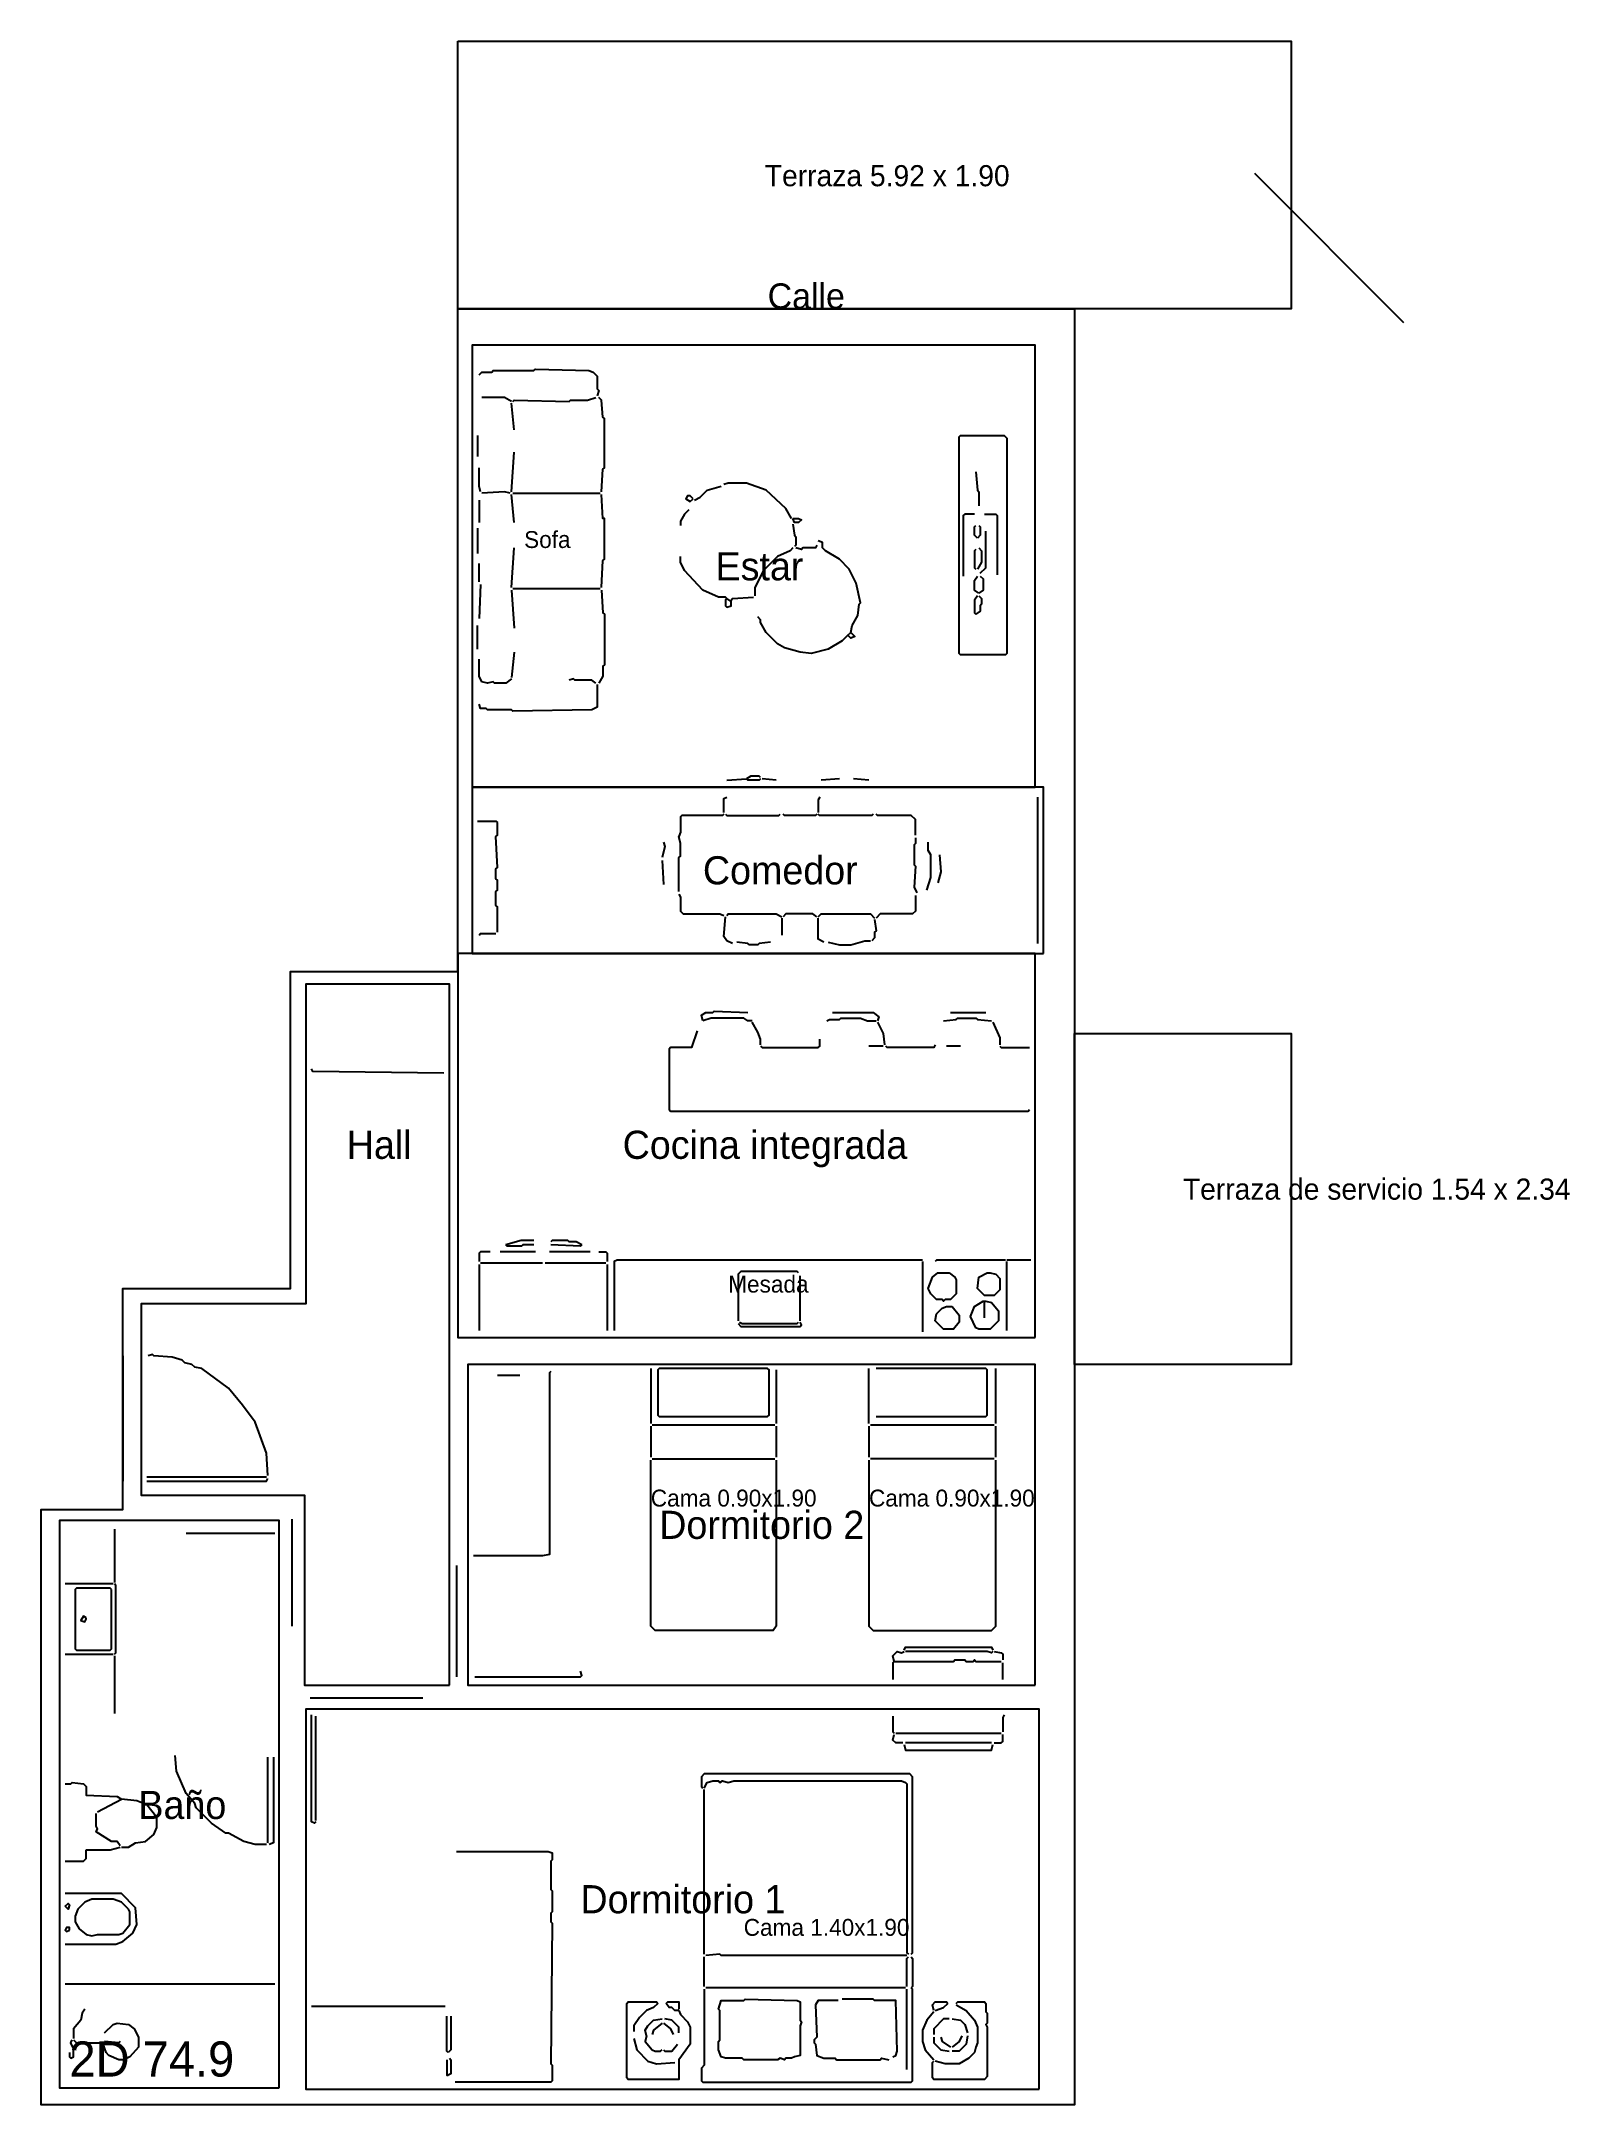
# Model space of a CAD drawing. Header units: metres. Extents: x 0 to 103, y 0 to 15.
# Drawn here: x 0 to 10.86, y 0 to 14.66 of the extents above; entities that cross this region are included whole.
import ezdxf

# ---------------------------------------------------------------- set-up
doc = ezdxf.new("R2010")
doc.units = ezdxf.units.M
for name, color, linetype in [('Trazo_Cotas', 9, 'Continuous'), ('Trazo_Entrada', 1, 'Continuous'), ('Trazo_Equipamiento', 8, 'Continuous'), ('Trazo_Estancias', 3, 'Continuous'), ('Trazo_Fachada', 30, 'Continuous'), ('Trazo_Norte', 1, 'Continuous'), ('Trazo_Puertas', 1, 'Continuous'), ('Trazo_Unidad', 7, 'Continuous'), ('Trazo_Ventanas', 5, 'Continuous')]:
    doc.layers.add(name, color=color, linetype=linetype)

msp = doc.modelspace()

# ---------------------------------------------------------------- texts
at = {"layer": 'Trazo_Cotas'}
for s, p in [('Terraza 5.92 x 1.90', (5.14, 13.63)), ('Terraza de servicio 1.54 x 2.34', (8.11, 6.43))]:
    msp.add_text(s, height=0.15, dxfattribs=at).set_placement(p)
at = {"layer": 'Trazo_Equipamiento', "color": 8}
for s, p in [('Sofa', (3.43, 11.06)), ('Mesada', (4.88, 5.77)), ('Cama 0.90x1.90', (4.33, 4.25)), ('Cama 0.90x1.90', (5.88, 4.25)), ('Cama 1.40x1.90', (4.99, 1.2))]:
    msp.add_text(s, height=0.12, dxfattribs=at).set_placement(p)
at = {"layer": 'Trazo_Estancias', "color": 2}
msp.add_text('Estar', height=0.2, dxfattribs=at).set_placement((4.79, 10.83))
at = {"layer": 'Trazo_Estancias', "color": 40}
msp.add_text('Comedor', height=0.2, dxfattribs=at).set_placement((4.7, 8.67))
at = {"layer": 'Trazo_Estancias', "color": 8}
msp.add_text('Hall', height=0.2, dxfattribs=at).set_placement((2.17, 6.72))
at = {"layer": 'Trazo_Estancias', "color": 30}
msp.add_text('Cocina integrada', height=0.2, dxfattribs=at).set_placement((4.13, 6.72))
at = {"layer": 'Trazo_Estancias', "color": 5}
for s, p in [('Dormitorio 2', (4.39, 4.02)), ('Dormitorio 1', (3.83, 1.36))]:
    msp.add_text(s, height=0.2, dxfattribs=at).set_placement(p)
at = {"layer": 'Trazo_Estancias', "color": 4}
msp.add_text('Baño', height=0.2, dxfattribs=at).set_placement((0.69, 2.03))
at = {"layer": 'Trazo_Fachada'}
msp.add_text('Calle', height=0.18, dxfattribs=at).set_placement((5.16, 12.76))
at = {"layer": 'Trazo_Unidad'}
msp.add_text('2D 74.9', height=0.25, dxfattribs=at).set_placement((0.2, 0.2))

# ---------------------------------------------------------------- linework, layer by layer
at = {"layer": 'Trazo_Cotas'}
for points in [[(2.96, 14.66), (8.88, 14.66), (8.88, 12.76), (2.96, 12.76)], [(7.34, 7.61), (8.88, 7.61), (8.88, 5.26), (7.34, 5.26)]]:
    msp.add_lwpolyline(points, close=True, dxfattribs=at)
at = {"layer": 'Trazo_Entrada'}
msp.add_line((0.58, 5.32), (0.58, 4.43), dxfattribs=at)
at = {"layer": 'Trazo_Equipamiento', "color": 9}
for p, q in [((3.36, 11.9), (3.34, 12.09)), ((3.1, 11.86), (3.1, 11.71)), ((3.34, 11.46), (3.36, 11.74)), ((3.36, 11.24), (3.34, 11.44)), ((3.35, 11.45), (3.97, 11.45)), ((3.11, 11.4), (3.11, 11.24)), ((3.1, 11.2), (3.1, 11.02)), ((3.34, 10.78), (3.36, 11.06)), ((3.11, 10.82), (3.11, 10.95)), ((3.12, 10.8), (3.11, 10.56)), ((3.34, 10.76), (3.36, 10.49)), ((3.97, 10.77), (3.35, 10.77)), ((3.1, 10.34), (3.1, 10.51)), ((3.36, 10.32), (3.34, 10.14)), ((4.87, 9.41), (5.01, 9.42)), ((5.22, 9.41), (5.12, 9.42)), ((5.67, 9.42), (5.54, 9.41)), ((5.88, 9.41), (5.77, 9.42)), ((7.08, 8.25), (7.08, 9.29)), ((4.41, 8.84), (4.42, 8.67)), ((5.26, 8.43), (5.26, 8.31)), ((3.4, 5.18), (3.24, 5.18)), ((4.33, 5.23), (4.33, 4.84)), ((5.22, 5.22), (5.22, 4.84)), ((5.88, 4.84), (5.88, 5.23)), ((6.78, 4.84), (6.78, 5.23)), ((4.33, 4.82), (4.33, 4.6)), ((4.34, 4.83), (5.21, 4.83)), ((5.22, 4.82), (5.22, 4.6)), ((5.88, 4.82), (5.88, 4.6)), ((5.89, 4.83), (6.77, 4.83)), ((6.78, 4.6), (6.78, 4.82)), ((4.34, 4.59), (5.21, 4.59)), ((6.77, 4.59), (5.89, 4.59)), ((0.75, 4.46), (1.6, 4.46)), ((6.83, 3.02), (6.83, 3.14)), ((1.95, 2.02), (1.95, 2.76)), ((6.07, 2.64), (6.82, 2.64)), ((6.75, 2.57), (6.14, 2.57)), ((4.71, 1.07), (4.71, 2.24)), ((4.71, 0.84), (4.71, 1.05)), ((6.14, 0.83), (4.72, 0.83)), ((6.15, 0.25), (6.15, 0.82)), ((1.92, 0.7), (2.87, 0.7))]:
    msp.add_line(p, q, dxfattribs=at)
at = {"layer": 'Trazo_Equipamiento', "color": 8}
for p, q in [((6.46, 7.76), (6.71, 7.76)), ((5.98, 7.52), (5.88, 7.52)), ((6.53, 7.52), (6.43, 7.52)), ((3.51, 6.06), (3.26, 6.06)), ((3.9, 6.06), (3.61, 6.06)), ((3.11, 5.97), (3.11, 5.5)), ((3.56, 5.98), (3.12, 5.98)), ((4.01, 5.98), (3.58, 5.98)), ((4.02, 5.97), (4.02, 5.5)), ((5.39, 5.57), (5.39, 5.89)), ((6.26, 5.99), (6.26, 5.49)), ((6.86, 5.5), (6.86, 5.99)), ((6.7, 5.59), (6.7, 5.7)), ((0.52, 4.09), (0.52, 3.71)), ((1.03, 4.06), (1.66, 4.06)), ((0.51, 3.7), (0.17, 3.7)), ((0.17, 3.2), (0.51, 3.2)), ((0.52, 3.19), (0.52, 2.78)), ((1.61, 1.86), (1.61, 2.47)), ((0.4, 2.08), (0.57, 2.17)), ((0.17, 0.86), (1.66, 0.86))]:
    msp.add_line(p, q, dxfattribs=at)
at = {"layer": 'Trazo_Equipamiento', "color": 9}
for points in [[(3.11, 12.29), (3.13, 12.31), (3.2, 12.31), (3.21, 12.32), (3.5, 12.32), (3.51, 12.33), (3.89, 12.32), (3.92, 12.31), (3.95, 12.28), (3.95, 12.19), (3.96, 12.18), (3.95, 12.14)], [(3.34, 12.1), (3.29, 12.13), (3.13, 12.13)], [(3.35, 12.1), (3.36, 12.11), (3.75, 12.1), (3.76, 12.11), (3.88, 12.11), (3.94, 12.13)], [(3.98, 11.46), (3.99, 11.62), (4, 11.63), (4, 11.98), (3.99, 11.99), (3.98, 12.11), (3.96, 12.13)], [(3.12, 11.46), (3.11, 11.5), (3.11, 11.63)], [(6.64, 11.6), (6.65, 11.47), (6.66, 11.46), (6.66, 11.36)], [(3.33, 11.45), (3.29, 11.46), (3.13, 11.45)], [(3.98, 10.78), (3.99, 10.97), (4, 10.98), (4, 11.27), (3.99, 11.27), (3.98, 11.44)], [(4.64, 11.4), (4.68, 11.42), (4.73, 11.47), (4.83, 11.5)], [(5.33, 11.27), (5.29, 11.34), (5.15, 11.47), (5.01, 11.52), (4.88, 11.52), (4.85, 11.51)], [(4.6, 11.33), (4.57, 11.3), (4.54, 11.25), (4.54, 11.22)], [(6.63, 11.3), (6.56, 11.3), (6.55, 11.29), (6.55, 10.86)], [(6.7, 11.3), (6.78, 11.3), (6.79, 11.29), (6.79, 10.87)], [(5.34, 11.23), (5.35, 11.15), (5.36, 11.14), (5.36, 11.08), (5.35, 11.07)], [(6.65, 11.13), (6.63, 11.15), (6.63, 11.21), (6.64, 11.22)], [(6.66, 11.22), (6.67, 11.21), (6.67, 11.15), (6.65, 11.13)], [(6.67, 10.88), (6.71, 10.92), (6.71, 11.18)], [(4.87, 10.7), (4.86, 10.71), (4.81, 10.71), (4.7, 10.76), (4.57, 10.9), (4.54, 10.96), (4.54, 11)], [(5.34, 11.06), (5.32, 11.04), (5.23, 11), (5.13, 10.9), (5.07, 10.78), (5.07, 10.72)], [(5.51, 11.08), (5.5, 11.06), (5.41, 11.06), (5.4, 11.05), (5.36, 11.06)], [(5.75, 10.46), (5.76, 10.51), (5.8, 10.58), (5.81, 10.66), (5.82, 10.67), (5.79, 10.81), (5.74, 10.91), (5.67, 10.98), (5.57, 11.04), (5.55, 11.06), (5.55, 11.1), (5.52, 11.11)], [(6.64, 11.05), (6.63, 11.04), (6.63, 10.92), (6.64, 10.91)], [(6.66, 11.06), (6.68, 11.04), (6.68, 10.96), (6.65, 10.91)], [(6.66, 10.74), (6.63, 10.76), (6.63, 10.83), (6.65, 10.86)], [(6.67, 10.86), (6.69, 10.84), (6.69, 10.76), (6.66, 10.74)], [(3.98, 10.76), (3.99, 10.6), (4, 10.59), (4, 10.23), (3.99, 10.22), (3.99, 10.15), (3.96, 10.1)], [(4.9, 10.69), (4.91, 10.7), (5.06, 10.71)], [(6.65, 10.72), (6.63, 10.69), (6.63, 10.6), (6.64, 10.59)], [(6.66, 10.72), (6.68, 10.7), (6.68, 10.66), (6.67, 10.65), (6.67, 10.61), (6.64, 10.59)], [(5.73, 10.44), (5.69, 10.4), (5.59, 10.34), (5.47, 10.31), (5.39, 10.32), (5.28, 10.35), (5.23, 10.38), (5.15, 10.46), (5.11, 10.53), (5.11, 10.55), (5.09, 10.57)], [(3.13, 10.11), (3.11, 10.15), (3.11, 10.27)], [(3.34, 10.13), (3.3, 10.1), (3.22, 10.1), (3.21, 10.11), (3.17, 10.1), (3.13, 10.11)], [(3.94, 10.1), (3.91, 10.12), (3.79, 10.12), (3.78, 10.13), (3.75, 10.12)], [(3.95, 10.09), (3.95, 9.93), (3.91, 9.91), (3.35, 9.9), (3.34, 9.91), (3.17, 9.91), (3.16, 9.92), (3.12, 9.92), (3.11, 9.95)], [(5.11, 9.43), (5.1, 9.44), (5.04, 9.44), (5.01, 9.42)], [(5.11, 9.42), (5.1, 9.41), (5.02, 9.41), (5.01, 9.42)], [(4.85, 9.18), (4.85, 9.28), (4.87, 9.29)], [(5.53, 9.29), (5.52, 9.27), (5.52, 9.18)], [(3.1, 9.12), (3.23, 9.12), (3.24, 9.11)], [(3.24, 8.33), (3.24, 8.51), (3.23, 8.52), (3.23, 8.62), (3.24, 8.63), (3.24, 8.7), (3.23, 8.71), (3.23, 8.78), (3.24, 8.79), (3.23, 9.01), (3.24, 9.02), (3.24, 9.11)], [(4.85, 9.17), (4.84, 9.16), (4.55, 9.16), (4.54, 9.15), (4.54, 9.04), (4.53, 9.01)], [(4.86, 9.17), (4.87, 9.16), (5.24, 9.16), (5.25, 9.17)], [(5.51, 9.17), (5.5, 9.16), (5.28, 9.16), (5.27, 9.17)], [(5.91, 9.17), (5.9, 9.16), (5.53, 9.16), (5.52, 9.17)], [(6.21, 9.02), (6.21, 9.13), (6.18, 9.16), (5.94, 9.16), (5.93, 9.17)], [(4.42, 8.97), (4.43, 8.94), (4.41, 8.86)], [(4.53, 8.62), (4.53, 8.86), (4.54, 8.87), (4.54, 8.96), (4.53, 9.01)], [(6.21, 9), (6.21, 8.96), (6.2, 8.95), (6.2, 8.81), (6.21, 8.8), (6.2, 8.65), (6.22, 8.61)], [(6.29, 8.63), (6.32, 8.72), (6.32, 8.88), (6.3, 8.91), (6.3, 8.97)], [(6.38, 8.88), (6.39, 8.76), (6.37, 8.68)], [(4.53, 8.6), (4.54, 8.58), (4.54, 8.48), (4.56, 8.46), (4.82, 8.46), (4.85, 8.45)], [(6.21, 8.59), (6.21, 8.48), (6.19, 8.46), (5.96, 8.46), (5.93, 8.43)], [(4.91, 8.25), (4.87, 8.27), (4.85, 8.3), (4.86, 8.44)], [(4.87, 8.45), (4.88, 8.46), (5.22, 8.46), (5.26, 8.44)], [(5.51, 8.44), (5.48, 8.46), (5.29, 8.46), (5.27, 8.44)], [(5.52, 8.44), (5.54, 8.46), (5.89, 8.46), (5.92, 8.43)], [(5.56, 8.26), (5.52, 8.28), (5.52, 8.43)], [(5.92, 8.42), (5.93, 8.34), (5.92, 8.33), (5.92, 8.29), (5.9, 8.27)], [(3.11, 8.31), (3.12, 8.32), (3.23, 8.32)], [(5.18, 8.26), (5.1, 8.25), (5.09, 8.24), (5.03, 8.24), (5.02, 8.25), (4.94, 8.26)], [(5.59, 8.26), (5.67, 8.24), (5.75, 8.24), (5.85, 8.27), (5.89, 8.27)], [(2.86, 7.33), (1.93, 7.34), (1.92, 7.36)], [(1.61, 4.47), (1.6, 4.63), (1.52, 4.85), (1.43, 4.97), (1.33, 5.09), (1.14, 5.23), (1.09, 5.24), (1.07, 5.26), (1.02, 5.27), (1, 5.29), (0.93, 5.31), (0.8, 5.32), (0.79, 5.33), (0.76, 5.32)], [(3.62, 5.21), (3.61, 5.2), (3.61, 3.91), (3.56, 3.9), (3.07, 3.9)], [(5.93, 4.89), (6.71, 4.89), (6.72, 4.9), (6.72, 5.22), (6.71, 5.23), (5.93, 5.23)], [(5.22, 4.58), (5.22, 3.4), (5.2, 3.37), (4.36, 3.37), (4.33, 3.4), (4.33, 4.58)], [(5.88, 4.58), (5.88, 3.4), (5.91, 3.37), (6.75, 3.37), (6.78, 3.4), (6.78, 4.58)], [(0.75, 4.43), (1.6, 4.43), (1.61, 4.45)], [(6.13, 3.23), (6.14, 3.25), (6.75, 3.25), (6.76, 3.23)], [(3.08, 3.04), (3.83, 3.04), (3.84, 3.05), (3.83, 3.08)], [(6.06, 3.15), (6.05, 3.19), (6.08, 3.22), (6.11, 3.21), (6.13, 3.22)], [(6.06, 3.15), (6.05, 3.14), (6.05, 3.02)], [(6.06, 3.15), (6.48, 3.15), (6.49, 3.16), (6.56, 3.16), (6.57, 3.15), (6.62, 3.15), (6.63, 3.16), (6.64, 3.15), (6.82, 3.15)], [(6.76, 3.22), (6.75, 3.21), (6.72, 3.22), (6.14, 3.22)], [(6.77, 3.22), (6.82, 3.21), (6.83, 3.2), (6.83, 3.16)], [(1.95, 2.01), (1.94, 2), (1.92, 2.01), (1.92, 2.77)], [(6.05, 2.76), (6.05, 2.65), (6.06, 2.64)], [(6.84, 2.77), (6.83, 2.75), (6.83, 2.65)], [(6.12, 2.57), (6.07, 2.57), (6.05, 2.59), (6.06, 2.63)], [(6.13, 2.56), (6.14, 2.52), (6.75, 2.52), (6.76, 2.56)], [(6.77, 2.57), (6.82, 2.57), (6.83, 2.58), (6.83, 2.63)], [(6.18, 1.07), (6.19, 1.08), (6.19, 2.33), (6.17, 2.35), (4.71, 2.35), (4.69, 2.33), (4.69, 2.26), (4.7, 2.25)], [(4.71, 2.25), (4.73, 2.29), (4.77, 2.3), (4.81, 2.3), (4.82, 2.29), (4.84, 2.3), (4.88, 2.29), (4.92, 2.3), (6.11, 2.3), (6.14, 2.29), (6.15, 2.28), (6.15, 1.08), (6.16, 1.07)], [(2.95, 1.8), (3.6, 1.8), (3.63, 1.79), (3.63, 1.74), (3.62, 1.73), (3.62, 1.53), (3.63, 1.52), (3.63, 1.37), (3.62, 1.36), (3.62, 1.3), (3.63, 1.29), (3.62, 0.29), (3.63, 0.28), (3.63, 0.17), (3.62, 0.16), (2.94, 0.16)], [(6.15, 1.06), (4.83, 1.06), (4.82, 1.07), (4.72, 1.06)], [(6.15, 0.84), (6.15, 1.04), (6.16, 1.05)], [(6.18, 1.05), (6.19, 1.04), (6.19, 0.84), (6.18, 0.83)], [(4.71, 0.82), (4.71, 0.28), (4.69, 0.26), (4.69, 0.17), (4.7, 0.16), (6.18, 0.16), (6.19, 0.17), (6.19, 0.82), (6.18, 0.83)], [(5.66, 0.74), (5.52, 0.74), (5.5, 0.71), (5.51, 0.48), (5.49, 0.46), (5.49, 0.44), (5.5, 0.43), (5.51, 0.35), (5.56, 0.33), (5.64, 0.33), (5.65, 0.32), (5.96, 0.32), (5.97, 0.33), (6.02, 0.32)], [(6.05, 0.34), (6.07, 0.35), (6.08, 0.38), (6.07, 0.74), (5.92, 0.74), (5.91, 0.75), (5.69, 0.75)], [(2.89, 0.37), (2.88, 0.38), (2.88, 0.63)], [(2.91, 0.63), (2.91, 0.39), (2.89, 0.37)], [(4.53, 0.67), (4.54, 0.64), (4.59, 0.59), (4.61, 0.55), (4.61, 0.43), (4.53, 0.32), (4.53, 0.18), (4.17, 0.18), (4.16, 0.19), (4.16, 0.72), (4.17, 0.73), (4.37, 0.73), (4.38, 0.72)], [(4.38, 0.72), (4.35, 0.69), (4.3, 0.67), (4.25, 0.62), (4.21, 0.56), (4.21, 0.52)], [(4.3, 0.49), (4.29, 0.53), (4.31, 0.56), (4.35, 0.6), (4.41, 0.61)], [(4.53, 0.51), (4.53, 0.55), (4.48, 0.6), (4.43, 0.61)], [(4.44, 0.72), (4.45, 0.73), (4.53, 0.73), (4.53, 0.68)], [(4.53, 0.67), (4.5, 0.67), (4.48, 0.69), (4.46, 0.69), (4.44, 0.72)], [(6.34, 0.66), (6.29, 0.6), (6.26, 0.53), (6.26, 0.45), (6.28, 0.39), (6.34, 0.32)], [(6.5, 0.72), (6.51, 0.73), (6.7, 0.73), (6.71, 0.72), (6.71, 0.66), (6.72, 0.65), (6.72, 0.58), (6.71, 0.57), (6.72, 0.55), (6.72, 0.2), (6.7, 0.18), (6.34, 0.18), (6.33, 0.19), (6.33, 0.3), (6.34, 0.31)], [(6.34, 0.67), (6.33, 0.71), (6.35, 0.73), (6.43, 0.73), (6.44, 0.72)], [(6.45, 0.61), (6.41, 0.61), (6.34, 0.54), (6.34, 0.5)], [(6.35, 0.67), (6.41, 0.69), (6.44, 0.72)], [(6.5, 0.71), (6.57, 0.67), (6.63, 0.6), (6.65, 0.55), (6.65, 0.44), (6.64, 0.41), (6.63, 0.37), (6.59, 0.33), (6.52, 0.29), (6.42, 0.29), (6.35, 0.31)], [(6.47, 0.61), (6.53, 0.6), (6.56, 0.57), (6.58, 0.51)], [(4.21, 0.47), (4.23, 0.39), (4.31, 0.31), (4.37, 0.29), (4.5, 0.3)], [(4.3, 0.49), (4.29, 0.45), (4.34, 0.39), (4.36, 0.38), (4.4, 0.38), (4.41, 0.39)], [(4.41, 0.58), (4.35, 0.53), (4.34, 0.5)], [(4.42, 0.58), (4.47, 0.54), (4.49, 0.5)], [(6.34, 0.48), (6.34, 0.44), (6.39, 0.39), (6.45, 0.38)], [(6.39, 0.48), (6.4, 0.45), (6.46, 0.41)], [(6.54, 0.49), (6.52, 0.45), (6.47, 0.41)], [(6.58, 0.49), (6.57, 0.43), (6.52, 0.38), (6.47, 0.38)], [(2.88, 0.32), (2.88, 0.21), (2.89, 0.21)], [(2.9, 0.33), (2.91, 0.32), (2.91, 0.22), (2.89, 0.21)], [(4.42, 0.39), (4.43, 0.38), (4.48, 0.38), (4.52, 0.43)]]:
    msp.add_lwpolyline(points, dxfattribs=at)
for points in [[(6.52, 11.85), (6.53, 11.86), (6.84, 11.86), (6.86, 11.84), (6.86, 10.31), (6.85, 10.3), (6.53, 10.3), (6.52, 10.31)], [(4.63, 11.41), (4.61, 11.43), (4.59, 11.43), (4.58, 11.41), (4.61, 11.39)], [(5.34, 11.27), (5.38, 11.27), (5.4, 11.26), (5.38, 11.24), (5.35, 11.24)], [(4.87, 10.7), (4.86, 10.69), (4.86, 10.65), (4.87, 10.64), (4.9, 10.65), (4.9, 10.68)], [(5.75, 10.46), (5.78, 10.43), (5.75, 10.42), (5.73, 10.44)], [(4.39, 5.23), (4.38, 5.22), (4.38, 4.9), (4.39, 4.89), (5.16, 4.89), (5.17, 4.9), (5.17, 5.22), (5.16, 5.23)], [(5.33, 0.33), (5.29, 0.33), (5.28, 0.32), (5.25, 0.33), (5.23, 0.32), (4.99, 0.32), (4.98, 0.33), (4.86, 0.33), (4.83, 0.34), (4.81, 0.39), (4.81, 0.45), (4.82, 0.46), (4.82, 0.67), (4.81, 0.68), (4.83, 0.74), (4.99, 0.74), (5, 0.75), (5.37, 0.74), (5.39, 0.73), (5.39, 0.6), (5.4, 0.59), (5.39, 0.56), (5.39, 0.35), (5.35, 0.34)]]:
    msp.add_lwpolyline(points, close=True, dxfattribs=at)
at = {"layer": 'Trazo_Equipamiento', "color": 8}
for points in [[(4.7, 7.7), (4.69, 7.74), (4.72, 7.76), (4.77, 7.76), (4.78, 7.77), (5.02, 7.76)], [(4.66, 7.63), (4.62, 7.51), (4.47, 7.51), (4.46, 7.5), (4.46, 7.07), (4.47, 7.06), (7.01, 7.06), (7.02, 7.07)], [(5.05, 7.7), (5.02, 7.7), (4.99, 7.72), (4.76, 7.72), (4.7, 7.7)], [(5.11, 7.53), (5.11, 7.57), (5.09, 7.62), (5.05, 7.69)], [(5.58, 7.7), (5.6, 7.71), (5.67, 7.71), (5.68, 7.72), (5.82, 7.72), (5.87, 7.7), (5.93, 7.7)], [(5.62, 7.76), (5.91, 7.76), (5.95, 7.73), (5.94, 7.7)], [(5.94, 7.69), (5.98, 7.61), (5.99, 7.53)], [(6.41, 7.7), (6.5, 7.71), (6.51, 7.72), (6.64, 7.72), (6.65, 7.71), (6.75, 7.7)], [(6.76, 7.69), (6.81, 7.58), (6.81, 7.53)], [(5.11, 7.52), (5.12, 7.51), (5.52, 7.51), (5.53, 7.52), (5.53, 7.57)], [(6.35, 7.53), (6.34, 7.51), (6.01, 7.51), (6, 7.52)], [(6.81, 7.52), (6.82, 7.51), (7.02, 7.51)], [(3.19, 6.06), (3.12, 6.06), (3.11, 6.05), (3.11, 5.99)], [(3.5, 6.14), (3.41, 6.14), (3.3, 6.11)], [(3.5, 6.11), (3.42, 6.11), (3.41, 6.1), (3.31, 6.1), (3.3, 6.11)], [(3.84, 6.11), (3.8, 6.13), (3.75, 6.13), (3.74, 6.14), (3.63, 6.14), (3.62, 6.13)], [(3.84, 6.11), (3.83, 6.1), (3.62, 6.11)], [(3.96, 6.06), (4.01, 6.06), (4.02, 6.05), (4.02, 5.99)], [(6.26, 6), (4.09, 6), (4.07, 5.99), (4.07, 5.5)], [(5.38, 5.91), (5.37, 5.92), (4.97, 5.92), (4.95, 5.9), (4.95, 5.57)], [(6.85, 6), (6.36, 6), (6.35, 5.99)], [(7.03, 6), (6.87, 6), (6.86, 6)], [(4.95, 5.55), (4.97, 5.53), (5.39, 5.53), (5.4, 5.54), (5.39, 5.56)], [(4.96, 5.56), (4.98, 5.55), (5.37, 5.55), (5.38, 5.56)], [(0.52, 3.2), (0.53, 3.21), (0.53, 3.69), (0.52, 3.7)], [(1.6, 1.85), (1.52, 1.85), (1.44, 1.87), (1.33, 1.93), (1.31, 1.93), (1.21, 2), (1.1, 2.11), (1.09, 2.14), (1.03, 2.21), (0.96, 2.37), (0.95, 2.48)], [(1.65, 2.47), (1.65, 1.86), (1.62, 1.85)], [(0.17, 2.28), (0.21, 2.28), (0.22, 2.29), (0.3, 2.28), (0.32, 2.26), (0.32, 2.2), (0.54, 2.19), (0.57, 2.17)], [(0.56, 1.84), (0.54, 1.87), (0.5, 1.87), (0.39, 1.94), (0.4, 1.96), (0.39, 1.98), (0.39, 2.07)], [(0.57, 1.83), (0.62, 1.83), (0.67, 1.86), (0.74, 1.87), (0.8, 1.92), (0.82, 1.97), (0.82, 2.04), (0.75, 2.13), (0.68, 2.16), (0.57, 2.17)], [(0.17, 1.73), (0.3, 1.73), (0.32, 1.75), (0.32, 1.81)], [(0.32, 1.81), (0.49, 1.81), (0.56, 1.83)], [(0.17, 1.14), (0.53, 1.14), (0.58, 1.16), (0.65, 1.22), (0.68, 1.28), (0.67, 1.4), (0.57, 1.5), (0.17, 1.5)], [(0.31, 0.68), (0.29, 0.65), (0.28, 0.6), (0.23, 0.54), (0.23, 0.47)], [(0.2, 0.37), (0.2, 0.34), (0.21, 0.33), (0.23, 0.34), (0.23, 0.4), (0.21, 0.44), (0.22, 0.46)], [(0.23, 0.46), (0.25, 0.44), (0.43, 0.44)], [(0.45, 0.51), (0.51, 0.57), (0.54, 0.58), (0.62, 0.57), (0.66, 0.54), (0.69, 0.48), (0.69, 0.41), (0.63, 0.34), (0.59, 0.32), (0.55, 0.32), (0.48, 0.35), (0.46, 0.37), (0.44, 0.43)], [(0.56, 0.45), (0.55, 0.44), (0.45, 0.45)]]:
    msp.add_lwpolyline(points, dxfattribs=at)
for points in [[(6.45, 5.91), (6.49, 5.88), (6.5, 5.86), (6.5, 5.76), (6.46, 5.72), (6.42, 5.72), (6.41, 5.71), (6.4, 5.72), (6.36, 5.72), (6.32, 5.76), (6.3, 5.8), (6.33, 5.88), (6.37, 5.91)], [(6.74, 5.91), (6.78, 5.9), (6.81, 5.87), (6.81, 5.79), (6.77, 5.75), (6.7, 5.75), (6.65, 5.8), (6.66, 5.88), (6.72, 5.91)], [(6.47, 5.67), (6.52, 5.61), (6.52, 5.56), (6.48, 5.51), (6.41, 5.51), (6.35, 5.57), (6.36, 5.62), (6.4, 5.66), (6.43, 5.67)], [(6.71, 5.71), (6.75, 5.7), (6.8, 5.64), (6.8, 5.57), (6.74, 5.51), (6.66, 5.51), (6.64, 5.52), (6.6, 5.6), (6.63, 5.67), (6.69, 5.71)], [(0.5, 3.66), (0.49, 3.67), (0.25, 3.67), (0.24, 3.66), (0.24, 3.24), (0.25, 3.23), (0.49, 3.23), (0.5, 3.24)], [(0.32, 3.46), (0.3, 3.47), (0.28, 3.44), (0.31, 3.43), (0.32, 3.45)], [(0.17, 1.41), (0.19, 1.43), (0.2, 1.42), (0.19, 1.39)], [(0.62, 1.39), (0.57, 1.44), (0.51, 1.46), (0.36, 1.46), (0.31, 1.44), (0.26, 1.39), (0.24, 1.34), (0.24, 1.3), (0.27, 1.25), (0.32, 1.21), (0.36, 1.2), (0.4, 1.21), (0.55, 1.21), (0.58, 1.22), (0.63, 1.28), (0.63, 1.37)], [(0.2, 1.24), (0.2, 1.26), (0.18, 1.26), (0.17, 1.24), (0.18, 1.23)]]:
    msp.add_lwpolyline(points, close=True, dxfattribs=at)
at = {"layer": 'Trazo_Estancias', "color": 2}
msp.add_lwpolyline([(7.06, 9.36), (7.06, 12.5), (3.06, 12.5), (3.06, 9.36)], close=True, dxfattribs=at)
at = {"layer": 'Trazo_Estancias', "color": 40}
msp.add_lwpolyline([(7.12, 8.18), (7.12, 9.36), (3.06, 9.36), (3.06, 8.18)], close=True, dxfattribs=at)
at = {"layer": 'Trazo_Estancias', "color": 30}
msp.add_lwpolyline([(7.06, 5.45), (7.06, 8.18), (2.96, 8.18), (2.96, 5.45)], close=True, dxfattribs=at)
at = {"layer": 'Trazo_Estancias', "color": 8}
msp.add_lwpolyline([(2.9, 2.98), (2.9, 7.96), (1.88, 7.96), (1.88, 5.69), (0.71, 5.69), (0.71, 4.33), (1.87, 4.33), (1.87, 2.98)], close=True, dxfattribs=at)
at = {"layer": 'Trazo_Estancias', "color": 5}
for points in [[(7.06, 2.98), (7.06, 5.26), (3.03, 5.26), (3.03, 2.98)], [(7.09, 0.11), (7.09, 2.81), (1.88, 2.81), (1.88, 0.11)]]:
    msp.add_lwpolyline(points, close=True, dxfattribs=at)
at = {"layer": 'Trazo_Estancias', "color": 4}
msp.add_lwpolyline([(1.69, 0.12), (1.69, 4.15), (0.13, 4.15), (0.13, 0.12)], close=True, dxfattribs=at)
at = {"layer": 'Trazo_Fachada'}
for p, q in [((2.98, 12.76), (7.34, 12.76)), ((7.34, 12.76), (7.34, 0.02))]:
    msp.add_line(p, q, dxfattribs=at)
at = {"layer": 'Trazo_Norte'}
msp.add_line((9.68, 12.66), (8.62, 13.72), dxfattribs=at)
at = {"layer": 'Trazo_Puertas'}
for p, q in [((1.78, 4.16), (1.78, 3.4)), ((2.95, 3.83), (2.95, 3.04)), ((1.91, 2.89), (2.71, 2.89))]:
    msp.add_line(p, q, dxfattribs=at)
at = {"layer": 'Trazo_Unidad'}
msp.add_lwpolyline([(2.96, 12.76), (7.34, 12.76), (7.34, 0), (0, 0), (0, 4.23), (0.58, 4.23), (0.58, 5.8), (1.77, 5.8), (1.77, 8.05), (2.96, 8.05)], close=True, dxfattribs=at)
at = {"layer": 'Trazo_Ventanas'}
for p, q in [((4.3, 12.76), (7.05, 12.76)), ((7.34, 12.48), (7.34, 8.2)), ((7.34, 6.83), (7.34, 6.06)), ((7.34, 5.26), (7.34, 3.06)), ((7.34, 2.67), (7.34, 0.21))]:
    msp.add_line(p, q, dxfattribs=at)

msp.set_redraw_order([(e.dxf.handle, doc.entitydb.next_handle()) for e in msp.query("TEXT MTEXT ATTDEF DIMENSION ARC_DIMENSION")])  # texts and dimensions are drawn at this point

doc.saveas('drawing.dxf')
